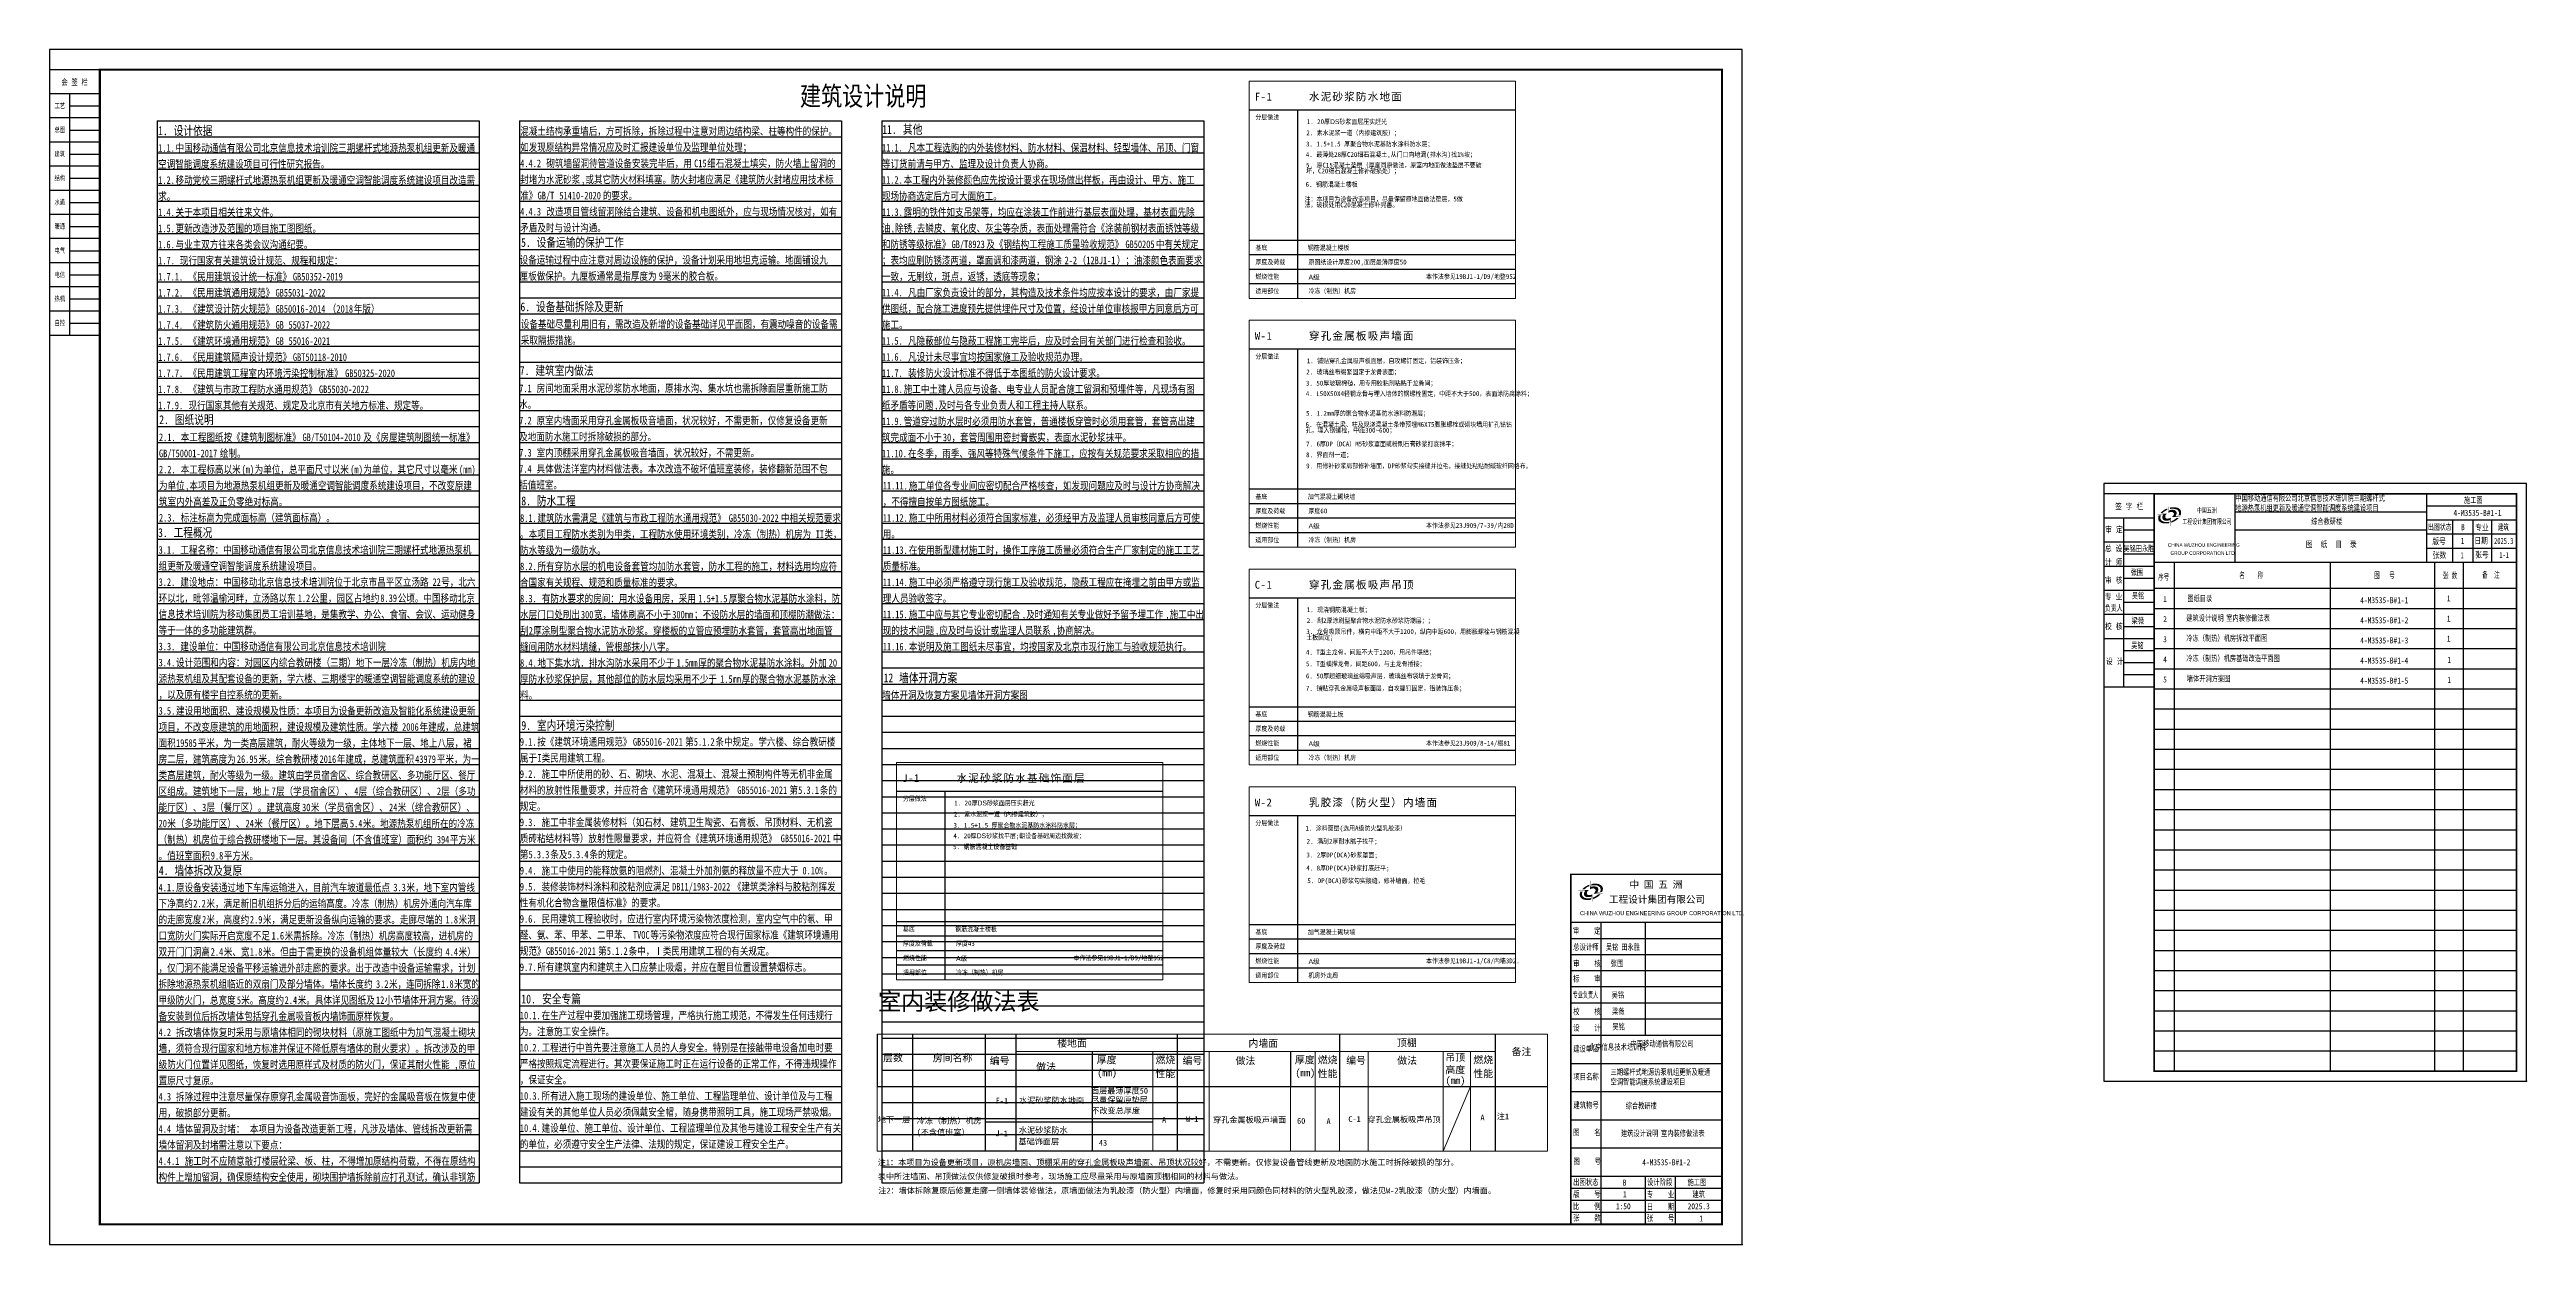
# Model space of a CAD drawing. Extents: x 18543 to 80083, y -69134 to -39434.
import ezdxf
from ezdxf.enums import TextEntityAlignment as Align

# ---------------------------------------------------------------- set-up
doc = ezdxf.new("R2010")
doc.units = 0
doc.header["$LTSCALE"] = 1000
doc.header["$MEASUREMENT"] = 0
doc.layers.get('0').update_dxf_attribs({"linetype": 'CONTINUOUS'})
for name, color, linetype in [('C_BLOCK_', 7, 'CONTINUOUS'), ('PUB_TEXT', 7, 'CONTINUOUS'), ('PUB_TITLE', 4, 'CONTINUOUS')]:
    doc.layers.add(name, color=color, linetype=linetype)
doc.layers.add('LINE_251', color=251, linetype='CONTINUOUS', plot=False)
doc.layers.add('不打印层', color=167, linetype='CONTINUOUS', plot=False)
for name, color, linetype, lineweight in [('员工餐厅房间材料做法选用表$0$做法参考图集来源', 7, 'CONTINUOUS', 0), ('员工餐厅房间材料做法选用表$0$材料做法选用表$0$HATCH', 4, 'CONTINUOUS', 0), ('员工餐厅房间材料做法选用表$0$材料做法选用表$0$PUB_TEXT', 7, 'CONTINUOUS', 0)]:
    doc.layers.add(name, color=color, linetype=linetype, lineweight=lineweight)
doc.styles.add('-宋体', font='', dxfattribs={"width": 0.8})
doc.styles.add('BZTK 仿宋GB2312', font='SIMFANG_0.TTF')
doc.styles.add('BZTK_仿宋GB2312', font='SIMFANG_0.TTF', dxfattribs={"width": 0.75})
doc.styles.add('FS', font='simfang.ttf', dxfattribs={"width": 0.8})
doc.styles.add('WZEDRI_STYLE1', font='SIMFANG_0.TTF', dxfattribs={"width": 0.75})
doc.styles.add('WZEDRI_STYLE2', font='arial.ttf', dxfattribs={"width": 0.65})
doc.styles.add('员工餐厅房间材料做法选用表$0$材料做法表$0$Style-黑体', font='simhei.ttf')
doc.styles.add('员工餐厅房间材料做法选用表$0$材料做法选用表$0$STYLE-黑体', font='simhei.ttf')
doc.styles.add('轴网图框300$0$BZTK_仿宋GB2312', font='', dxfattribs={"width": 0.75})
doc.styles.get('-宋体').set_extended_font_data('SimSun')
doc.styles.get('轴网图框300$0$BZTK_仿宋GB2312').set_extended_font_data('SimSun')

msp = doc.modelspace()

# ---------------------------------------------------------------- texts
at = {"style": '-宋体', "width": 0.8}
msp.add_text('建筑设计说明', height=480, dxfattribs=at).set_placement((37188, -40830))
at = {"color": 7, "lineweight": 30, "style": '员工餐厅房间材料做法选用表$0$材料做法选用表$0$STYLE-黑体'}
for s, height, p in [('面层最薄厚度50', 144.2, (44418, -65386)), ('F-1', 144.2, (42051, -65632)), ('水泥砂浆防水地面 ', 144.2, (42632, -65622)), ('尽量保留原垫层', 144.2, (44418, -65615)), ('不改变总厚度', 144.2, (44426, -65880)), ('地下一层', 144.2, (39120, -66106)), ('冷冻（制热）机房', 144.2, (40088, -66130)), ('(不含值班室）', 144.2, (40088, -66415)), ('J-1', 144.2, (42043, -66444)), ('水泥砂浆防水', 144.2, (42627, -66362)), ('A', 144, (46183, -66109)), ('W-1', 144.2, (46778, -66090)), ('穿孔金属板吸声墙面 ', 144.2, (47451, -66108)), ('60', 144.2, (49538, -66134)), ('A', 144, (50269, -66143)), ('C-1', 144.2, (50812, -66091)), ('穿孔金属板吸声吊顶 ', 144.2, (51289, -66097)), ('A', 144, (54094, -66051)), ('注1', 144.2, (54501, -66022)), ('注1：本项目为设备更新项目，原机房墙面、顶棚采用的穿孔金属板吸声墙面、吊顶状况较好，不需更新。仅修复设备管线更新及地面防水施工时拆除破损的部分。 ', 144.17, (39120, -67164)), ('基础饰面层 ', 144.2, (42617, -66648)), ('43', 144.2, (44615, -66679)), ('表中所注墙面、吊顶做法仅供修复破损时参考，现场施工应尽量采用与原墙面顶棚相同的材料与做法。', 144.17, (39120, -67513)), ('注2：墙体拆除复原后修复走廊一侧墙体装修做法，原墙面做法为乳胶漆（防火型）内墙面，修复时采用同颜色同材料的防火型乳胶漆，做法见W-2乳胶漆（防火型）内墙面。 ', 144.17, (39133, -67866))]:
    msp.add_text(s, height=height, dxfattribs=at).set_placement(p)
at = {"layer": 'PUB_TEXT'}
for s, height, style, width, p in [('1.', 220.6, 'FS', 0.8, (21240, -41561)), ('设计依据', 220.6, 'FS', 0.8, (21627, -41561)), ('11.', 220.6, 'FS', 0.8, (39231, -41530)), ('其他', 220.6, 'FS', 0.8, (39747, -41530)), ('5.', 220.6, 'FS', 0.8, (30259, -44338)), ('设备运输的保护工作', 220.6, 'FS', 0.8, (30646, -44338)), ('6.', 220.6, 'FS', 0.8, (30243, -45939)), ('设备基础拆除及更新', 220.6, 'FS', 0.8, (30631, -45939)), ('7.', 220.6, 'FS', 0.8, (30227, -47523)), ('建筑室内做法', 220.6, 'FS', 0.8, (30614, -47523)), ('2.', 220.6, 'FS', 0.8, (21268, -48745)), ('图纸说明', 220.6, 'FS', 0.8, (21656, -48745)), ('8.', 220.6, 'FS', 0.8, (30265, -50762)), ('防水工程', 220.6, 'FS', 0.8, (30652, -50762)), ('地源热泵机组更新及暖通空调智能调度系统建设项目', 147.41, 'BZTK_仿宋GB2312', 0.75, (72849, -50897)), ('中国移动通信有限公司北京信息技术培训院三期螺杆式', 147.41, 'BZTK_仿宋GB2312', 0.75, (72849, -50657)), ('综合教研楼', 147.4, 'BZTK_仿宋GB2312', 0.75, (74733, -51234)), ('4-M3535-B#1-1', 150, '轴网图框300$0$BZTK_仿宋GB2312', 0.75, (78270, -51025)), ('施工图', 147.4, 'BZTK_仿宋GB2312', 0.75, (78530, -50705)), ('3.', 220.6, 'FS', 0.8, (21240, -51551)), ('工程概况', 220.6, 'FS', 0.8, (21627, -51551)), ('1', 150, '轴网图框300$0$BZTK_仿宋GB2312', 0.75, (78449, -51724)), ('B', 150, '轴网图框300$0$BZTK_仿宋GB2312', 0.75, (78458, -51381)), ('吴铭田永胜', 147.4, 'BZTK_仿宋GB2312', 0.75, (70066, -51910)), ('张围', 147.4, 'BZTK_仿宋GB2312', 0.75, (70251, -52499)), ('吴铭', 147.4, 'BZTK_仿宋GB2312', 0.75, (70278, -53081)), ('梁薇', 147.4, 'BZTK_仿宋GB2312', 0.75, (70272, -53702)), ('2', 147, 'BZTK_仿宋GB2312', 0.75, (71058, -53665)), ('1', 147, 'BZTK_仿宋GB2312', 0.75, (71058, -53165)), ('建筑设计说明', 147.4, 'BZTK_仿宋GB2312', 0.75, (71631, -53637)), ('图纸目录', 147.4, 'BZTK_仿宋GB2312', 0.75, (71658, -53149)), ('室内装修做法表', 147.4, 'BZTK_仿宋GB2312', 0.75, (72625, -53637)), ('4-M3535-B#1-1', 150, '轴网图框300$0$BZTK_仿宋GB2312', 0.75, (75953, -53195)), ('1', 150, '轴网图框300$0$BZTK_仿宋GB2312', 0.75, (78104, -53150)), ('1', 150, '轴网图框300$0$BZTK_仿宋GB2312', 0.75, (78104, -53650)), ('吴铭', 147.4, 'BZTK_仿宋GB2312', 0.75, (70263, -54317)), ('3', 147, 'BZTK_仿宋GB2312', 0.75, (71058, -54165)), ('冷冻（制热）机房拆改平面图', 147.41, 'BZTK_仿宋GB2312', 0.75, (71631, -54137)), ('4-M3535-B#1-2', 150, '轴网图框300$0$BZTK_仿宋GB2312', 0.75, (75953, -53695)), ('4-M3535-B#1-3', 150, '轴网图框300$0$BZTK_仿宋GB2312', 0.75, (75953, -54195)), ('1', 150, '轴网图框300$0$BZTK_仿宋GB2312', 0.75, (78104, -54150)), ('4', 147, 'BZTK_仿宋GB2312', 0.75, (71058, -54665)), ('冷冻（制热）机房基础改造平面图', 147.41, 'BZTK_仿宋GB2312', 0.75, (71631, -54637)), ('4-M3535-B#1-4', 150, '轴网图框300$0$BZTK_仿宋GB2312', 0.75, (75953, -54695)), ('1', 150, '轴网图框300$0$BZTK_仿宋GB2312', 0.75, (78118, -54679)), ('12', 220.6, 'FS', 0.8, (39265, -55162)), ('墙体开洞方案', 220.6, 'FS', 0.8, (39652, -55162)), ('5', 147, 'BZTK_仿宋GB2312', 0.75, (71058, -55165)), ('墙体开洞方案图', 147.4, 'BZTK_仿宋GB2312', 0.75, (71644, -55142)), ('4-M3535-B#1-5', 150, '轴网图框300$0$BZTK_仿宋GB2312', 0.75, (75953, -55195)), ('1', 150, '轴网图框300$0$BZTK_仿宋GB2312', 0.75, (78118, -55179)), ('9.', 220.6, 'FS', 0.8, (30266, -56343)), ('室内环境污染控制', 220.6, 'FS', 0.8, (30653, -56343)), ('4.', 220.6, 'FS', 0.8, (21259, -59949)), ('墙体拆改及复原', 220.6, 'FS', 0.8, (21646, -59949)), ('吴铭', 147.4, 'BZTK_仿宋GB2312', 0.75, (57211, -61814)), ('张围', 147.4, 'BZTK_仿宋GB2312', 0.75, (57332, -62219)), ('田永胜', 147.4, 'BZTK_仿宋GB2312', 0.75, (57593, -61814)), ('10.', 220.6, 'FS', 0.8, (30266, -63143)), ('安全专篇', 220.6, 'FS', 0.8, (30782, -63143)), ('吴铭', 147.4, 'BZTK_仿宋GB2312', 0.75, (57354, -63004)), ('梁薇', 147.4, 'BZTK_仿宋GB2312', 0.75, (57363, -63412)), ('吴铭', 147.4, 'BZTK_仿宋GB2312', 0.75, (57372, -63794)), ('三期螺杆式地源热泵机组更新及暖通', 147.41, 'BZTK_仿宋GB2312', 0.75, (57328, -64922)), ('空调智能调度系统建设项目', 147.41, 'BZTK_仿宋GB2312', 0.75, (57328, -65162)), ('综合教研楼', 147.4, 'BZTK_仿宋GB2312', 0.75, (57703, -65759)), ('建筑设计说明', 147.4, 'BZTK_仿宋GB2312', 0.75, (57585, -66443)), ('室内装修做法表', 147.4, 'BZTK_仿宋GB2312', 0.75, (58580, -66443)), ('4-M3535-B#1-2', 150, '轴网图框300$0$BZTK_仿宋GB2312', 0.75, (58114, -67166)), ('B', 150, '轴网图框300$0$BZTK_仿宋GB2312', 0.75, (57630, -67670)), ('施工图', 147.4, 'BZTK_仿宋GB2312', 0.75, (59239, -67661)), ('1', 150, '轴网图框300$0$BZTK_仿宋GB2312', 0.75, (57634, -67961)), ('1', 150, '轴网图框300$0$BZTK_仿宋GB2312', 0.75, (59532, -68562))]:
    msp.add_text(s, height=height, dxfattribs=dict(at, style=style, width=width)).set_placement(p)
at = {"layer": 'PUB_TEXT', "color": 1, "style": '-宋体', "width": 0.8}
for s, height, p in [('1.1.', 189.9, (21242, -41974)), ('中国移动通信有限公司北京信息技术培训院三期螺杆式地源热泵机组更新及暖通', 189.87, (21674, -41974)), ('混凝土结构承重墙后，方可拆除，拆除过程中注意对周边结构梁、柱等构件的保护。', 189.87, (30238, -41558)), ('如发现原结构异常情况应及时汇报建设单位及监理单位处理；', 189.87, (30238, -41958)), ('11.1.', 189.9, (39225, -41969)), ('凡本工程选购的内外装修材料、防水材料、保温材料、轻型墙体、吊顶、门窗', 189.87, (39873, -41969)), ('空调智能调度系统建设项目可行性研究报告。', 189.87, (21242, -42374)), ('4.4.2', 189.9, (30238, -42358)), ('砌筑墙留洞待管道设备安装完毕后，用', 189.87, (30886, -42358)), ('C15', 189.9, (34559, -42358)), ('细石混凝土填实，防火墙上留洞的', 189.87, (34883, -42358)), ('等订货前请与甲方、监理及设计负责人协商。', 189.87, (39225, -42369)), ('求。', 189.9, (21242, -43174)), ('1.2.', 189.9, (21242, -42774)), ('移动党校三期螺杆式地源热泵机组更新及暖通空调智能调度系统建设项目改造需', 189.87, (21674, -42774)), ('封堵为水泥砂浆', 189.9, (30238, -42758)), ('准》', 189.9, (30238, -43158)), ('GB/T', 189.9, (30670, -43158)), ('51410-2020', 189.9, (31210, -43158)), (',', 190, (31750, -42758)), ('或其它防火材料填塞。防火封堵应满足《建筑防火封堵应用技术标', 189.87, (31858, -42758)), ('的要求。', 189.9, (32290, -43158)), ('现场协商选定后方可大面施工。', 189.87, (39225, -43169)), ('11.2.', 189.9, (39225, -42769)), ('本工程内外装修颜色应先按设计要求在现场做出样板，再由设计、甲方、施工', 189.87, (39765, -42769)), ('1.4.', 189.9, (21242, -43574)), ('关于本项目相关往来文件。', 189.87, (21674, -43574)), ('4.4.3', 189.9, (30238, -43558)), ('改造项目管线留洞除结合建筑、设备和机电图纸外，应与现场情况核对，如有', 189.87, (30886, -43558)), ('11.3.', 189.9, (39225, -43569)), ('露明的铁件如支吊架等，均应在涂装工作前进行基层表面处理，基材表面先除', 189.87, (39765, -43569)), ('1.5.', 189.9, (21242, -43974)), ('1.6.', 189.9, (21242, -44374)), ('更新改造涉及范围的项目施工图图纸。', 189.87, (21674, -43974)), ('与业主双方往来各类会议沟通纪要。', 189.87, (21674, -44374)), ('矛盾及时与设计沟通。', 189.9, (30238, -43958)), ('和防锈等级标准》', 189.9, (39225, -44369)), ('油', 190, (39225, -43969)), (',', 190, (39441, -43969)), ('除锈', 189.9, (39549, -43969)), (',', 190, (39981, -43969)), ('去鳞皮、氧化皮、灰尘等杂质，表面处理需符合《涂装前钢材表面锈蚀等级', 189.87, (40089, -43969)), ('GB/T8923', 189.9, (40954, -44369)), ('及《钢结构工程施工质量验收规范》', 189.87, (41818, -44369)), ('GB50205', 189.9, (45274, -44369)), ('中有关规定', 189.9, (46030, -44369)), ('1.7.', 189.9, (21242, -44774)), ('现行国家有关建筑设计规范、规程和规定：', 189.87, (21782, -44774)), ('设备运输过程中应注意对周边设施的保护，设备计划采用地坦克运输。地面铺设九', 189.87, (30223, -44759)), ('；表均应刷防锈漆两道，罩面调和漆两道，钢涂', 189.87, (39225, -44769)), ('2-2', 189.9, (43762, -44769)), ('（', 190, (44086, -44769)), ('12BJ1-1', 189.9, (44302, -44769)), ('）；油漆颜色表面要求', 189.9, (45058, -44769)), ('1.7.1.', 189.9, (21242, -45174)), ('1.7.2.', 189.9, (21242, -45574)), ('《民用建筑设计统一标准》', 189.87, (21998, -45174)), ('《民用建筑通用规范》', 189.9, (21998, -45574)), ('GB55031-2022', 189.87, (24158, -45574)), ('GB50352-2019', 189.87, (24590, -45174)), ('厘板做保护。九厘板通常是指厚度为', 189.87, (30223, -45159)), ('9', 190, (33679, -45159)), ('毫米的胶合板。', 189.9, (33787, -45159)), ('一致，无刷纹，斑点，返锈，透底等现象；', 189.87, (39225, -45169)), ('11.4.', 189.9, (39225, -45569)), ('凡由厂家负责设计的部分，其构造及技术条件均应按本设计的要求，由厂家提', 189.87, (39873, -45569)), ('1.7.3.', 189.9, (21242, -45974)), ('《建筑设计防火规范》', 189.9, (21998, -45974)), ('GB50016-2014', 189.87, (24158, -45974)), ('（', 190, (25455, -45974)), ('2018', 189.9, (25671, -45974)), ('年版）', 189.9, (26103, -45974)), ('设备基础尽量利用旧有，需改造及新增的设备基础详见平面图，有震动噪音的设备需', 189.87, (30253, -46355)), ('供图纸，配合施工进度预先提供埋件尺寸及位置，经设计单位审核报甲方同意后方可', 189.87, (39225, -45969)), ('施工。', 189.9, (39225, -46369)), ('1.7.4.', 189.9, (21242, -46374)), ('1.7.5.', 189.9, (21242, -46774)), ('《建筑防火通用规范》', 189.9, (21998, -46374)), ('《建筑环境通用规范》', 189.9, (21998, -46774)), ('GB', 189.9, (24158, -46374)), ('GB', 189.9, (24158, -46774)), ('55037-2022', 189.9, (24482, -46374)), ('55016-2021', 189.9, (24482, -46774)), ('采取隔振措施。', 189.9, (30253, -46755)), ('11.5.', 189.9, (39225, -46769)), ('凡隐蔽部位与隐蔽工程施工完毕后，应及时会同有关部门进行检查和验收。', 189.87, (39873, -46769)), ('1.7.6.', 189.9, (21242, -47174)), ('《民用建筑隔声设计规范》', 189.87, (21998, -47174)), ('《民用建筑工程室内环境污染控制标准》', 189.87, (21998, -47574)), ('GBT50118-2010', 189.87, (24590, -47174)), ('GB50325-2020', 189.87, (25887, -47574)), ('11.6.', 189.9, (39225, -47169)), ('11.7.', 189.9, (39225, -47569)), ('凡设计未尽事宜均按国家施工及验收规范办理。', 189.87, (39873, -47169)), ('装修防火设计标准不得低于本图纸的防火设计要求。', 189.87, (39873, -47569)), ('1.7.7.', 189.9, (21242, -47574)), ('1.7.8.', 189.9, (21242, -47974)), ('《建筑与市政工程防水通用规范》', 189.87, (21998, -47974)), ('GB55030-2022', 189.87, (25238, -47974)), ('7.1', 189.9, (30212, -47950)), ('房间地面采用水泥砂浆防水地面，原排水沟、集水坑也需拆除面层重新施工防', 189.87, (30645, -47950)), ('11.8.', 189.9, (39225, -47969)), ('施工中土建人员应与设备、电专业人员配合施工留洞和预埋件等，凡现场有图', 189.87, (39765, -47969)), ('1.7.9.', 189.9, (21242, -48374)), ('现行国家其他有关规范、规定及北京市有关地方标准、规定等。', 189.87, (21998, -48374)), ('水。', 189.9, (30212, -48350)), ('7.2', 189.9, (30212, -48750)), ('原室内墙面采用穿孔金属板吸音墙面，状况较好，不需更新，仅修复设备更新', 189.87, (30645, -48750)), ('纸矛盾等问题', 189.9, (39225, -48369)), ('11.9.', 189.9, (39225, -48769)), ('管道穿过防水层时必须用防水套管，普通楼板穿管时必须用套管，套管高出建', 189.87, (39765, -48769)), (',', 190, (40522, -48369)), ('及时与各专业负责人和工程主持人联系。', 189.87, (40630, -48369)), ('2.1.', 189.9, (21263, -49166)), ('本工程图纸按《建筑制图标准》', 189.87, (21803, -49166)), ('GB/T50104-2010', 189.87, (24828, -49166)), ('及《房屋建筑制图统一标准》', 189.87, (26340, -49166)), ('及地面防水施工时拆除破损的部分。', 189.87, (30212, -49150)), ('筑完成面不小于', 189.9, (39225, -49169)), ('30', 189.9, (40738, -49169)), ('，套管周围用密封膏嵌实，表面水泥砂浆抹平。', 189.87, (40954, -49169)), ('GB/T50001-2017', 189.87, (21263, -49566)), ('2.2.', 189.9, (21263, -49966)), ('本工程标高以米', 189.9, (21803, -49966)), ('绘制。', 189.9, (22776, -49566)), ('(m)', 189.9, (23316, -49966)), ('为单位，总平面尺寸以米', 189.87, (23640, -49966)), ('(m)', 189.9, (26016, -49966)), ('为单位，其它尺寸以毫米', 189.87, (26340, -49966)), ('(mm)', 189.9, (28717, -49966)), ('7.3', 189.9, (30212, -49550)), ('7.4', 189.9, (30212, -49950)), ('具体做法详室内材料做法表。本次改造不破坏值班室装修，装修翻新范围不包', 189.87, (30645, -49950)), ('室内顶棚采用穿孔金属板吸音墙面，状况较好，不需更新。', 189.87, (30645, -49550)), ('施。', 189.9, (39225, -49969)), ('11.10.', 189.9, (39225, -49569)), ('在冬季，雨季、强风等特殊气候条件下施工，应按有关规范要求采取相应的措', 189.87, (39873, -49569)), ('为单位', 189.9, (21263, -50366)), (',', 190, (21912, -50366)), ('本项目为地源热泵机组更新及暖通空调智能调度系统建设项目，不改变原建', 189.87, (22020, -50366)), ('括值班室。', 189.9, (30212, -50350)), ('11.11.', 189.9, (39245, -50369)), ('施工单位各专业间应密切配合严格核查，如发现问题应及时与设计方协商解决', 189.87, (39893, -50369)), ('筑室内外高差及正负零绝对标高。', 189.87, (21263, -50766)), ('2.3.', 189.9, (21263, -51166)), ('标注标高为完成面标高（建筑面标高）。', 189.87, (21803, -51166)), ('8.1.', 189.9, (30234, -51174)), ('建筑防水需满足《建筑与市政工程防水通用规范》', 189.87, (30666, -51174)), ('GB55030-2022', 189.87, (35419, -51174)), ('中相关规范要求', 189.9, (36715, -51174)), ('11.12.', 189.9, (39245, -51169)), ('，不得擅自按单方图纸施工。', 189.87, (39245, -50769)), ('施工中所用材料必须符合国家标准，必须经甲方及监理人员审核同意后方可使', 189.87, (39893, -51169)), ('。本项目工程防水类别为甲类，工程防水使用环境类别，冷冻（制热）机房为', 189.87, (30234, -51574)), ('II', 189.9, (37579, -51574)), ('类，', 189.9, (37795, -51574)), ('用。', 189.9, (39245, -51569)), ('3.1.', 189.9, (21254, -51965)), ('组更新及暖通空调智能调度系统建设项目。', 189.87, (21254, -52365)), ('工程名称：中国移动通信有限公司北京信息技术培训院三期螺杆式地源热泵机', 189.87, (21794, -51965)), ('8.2.', 189.9, (30234, -52374)), ('防水等级为一级防水。', 189.9, (30234, -51974)), ('所有穿防水层的机电设备套管均加防水套管，防水工程的施工，材料选用均应符', 189.87, (30666, -52374)), ('质量标准。', 189.9, (39245, -52369)), ('11.13.', 189.9, (39245, -51969)), ('在使用新型建材施工时，操作工序施工质量必须符合生产厂家制定的施工工艺', 189.87, (39893, -51969)), ('3.2.', 189.9, (21254, -52765)), ('建设地点：中国移动北京信息技术培训院位于北京市昌平区立汤路', 189.87, (21794, -52765)), ('22', 189.9, (28059, -52765)), ('号，北六', 189.9, (28275, -52765)), ('合国家有关规程、规范和质量标准的要求。', 189.87, (30234, -52774)), ('11.14.', 189.9, (39245, -52769)), ('施工中必须严格遵守现行施工及验收规范，隐蔽工程应在掩埋之前由甲方或监', 189.87, (39893, -52769)), ('环以北，毗邻温榆河畔，立汤路以东', 189.87, (21254, -53165)), ('信息技术培训院为移动集团员工培训基地，是集教学、办公、食宿、会议、运动健身', 189.87, (21254, -53565)), ('1.2', 189.9, (24710, -53165)), ('公里，园区占地约', 189.9, (25035, -53165)), ('8.39', 189.9, (26763, -53165)), ('公顷。中国移动北京', 189.9, (27195, -53165)), ('水层门口处刷出', 189.9, (30234, -53574)), ('8.3.', 189.9, (30234, -53174)), ('有防水要求的房间：用水设备用房，采用', 189.87, (30774, -53174)), ('300', 189.9, (31746, -53574)), ('宽，墙体刷高不小于', 189.9, (32071, -53574)), ('300mm', 189.9, (34015, -53574)), ('；不设防水层的墙面和顶棚防潮做法：', 189.87, (34555, -53574)), ('1.5+1.5', 189.9, (34663, -53174)), ('厚聚合物水泥基防水涂料，防', 189.87, (35419, -53174)), ('理人员验收签字。', 189.9, (39245, -53169)), ('11.15.', 189.9, (39245, -53569)), ('施工中应与其它专业密切配合', 189.87, (39893, -53569)), (',', 190, (42701, -53569)), ('及时通知有关专业做好予留予埋工作', 189.87, (42809, -53569)), (',', 190, (46266, -53569)), ('施工中出', 189.9, (46374, -53569)), ('等于一体的多功能建筑群。', 189.87, (21254, -53965)), ('建设单位：中国移动通信有限公司北京信息技术培训院', 189.87, (21794, -54365)), ('刮', 190, (30234, -53974)), ('2', 190, (30450, -53974)), ('厚涂刷型聚合物水泥防水砂浆。穿楼板的立管应预埋防水套管，套管高出地面管', 189.87, (30558, -53974)), ('现的技术问题', 189.9, (39245, -53969)), ('本说明及施工图纸未尽事宜，均按国家及北京市现行施工与验收规范执行。', 189.87, (39893, -54369)), (',', 190, (40541, -53969)), ('应及时与设计或监理人员联系', 189.87, (40649, -53969)), (',', 190, (43457, -53969)), ('协商解决。', 189.9, (43565, -53969)), ('3.3.', 189.9, (21254, -54365)), ('3.4.', 189.9, (21254, -54765)), ('设计范围和内容：对园区内综合教研楼（三期）地下一层冷冻（制热）机房内地', 189.87, (21686, -54765)), ('缝间用防水材料填缝，管根部抹小八字。', 189.87, (30234, -54374)), ('8.4.', 189.9, (30234, -54774)), ('地下集水坑．排水沟防水采用不少于', 189.87, (30666, -54774)), ('1.5mm', 189.9, (34123, -54774)), ('厚的聚合物水泥基防水涂料。外加', 189.87, (34663, -54774)), ('20', 189.9, (37903, -54774)), ('11.16.', 189.9, (39245, -54369)), ('源热泵机组及其配套设备的更新，学六楼、三期楼宇的暖通空调智能调度系统的建设', 189.87, (21254, -55165)), ('，以及原有楼宇自控系统的更新。', 189.87, (21254, -55565)), ('厚防水砂浆保护层，其他部位的防水层均采用不少于', 189.87, (30234, -55174)), ('料。', 189.9, (30234, -55574)), ('1.5mm', 189.9, (35203, -55174)), ('厚的聚合物水泥基防水涂', 189.87, (35743, -55174)), ('墙体开洞及恢复方案见墙体开洞方案图', 189.87, (39234, -55574)), ('3.5.', 189.9, (21254, -55965)), ('建设用地面积、建设规模及性质：本项目为设备更新改造及智能化系统建设更新', 189.87, (21686, -55965)), ('项目，不改变原建筑的用地面积，建设规模及建筑性质。学六楼', 189.87, (21254, -56365)), ('面积', 189.9, (21254, -56765)), ('19585', 189.9, (21686, -56765)), ('平米，为一类高层建筑，耐火等级为一级，主体地下一层、地上八层，裙', 189.87, (22226, -56765)), ('2006', 189.9, (27303, -56365)), ('年建成，总建筑', 189.9, (27735, -56365)), ('9.1.', 189.9, (30229, -56736)), ('按《建筑环境通用规范》', 189.87, (30661, -56736)), ('GB55016-2021', 189.87, (33038, -56736)), ('第', 190, (34334, -56736)), ('5.1.2', 189.9, (34550, -56736)), ('条中规定。学六楼、综合教研楼', 189.87, (35090, -56736)), ('房二层，建筑高度为', 189.9, (21254, -57165)), ('26.95', 189.9, (23198, -57165)), ('米。综合教研楼', 189.9, (23738, -57165)), ('2016', 189.9, (25251, -57165)), ('年建成，总建筑面积', 189.9, (25683, -57165)), ('43979', 189.9, (27627, -57165)), ('平米，为一', 189.9, (28167, -57165)), ('属于', 189.9, (30229, -57136)), ('I', 190, (30661, -57136)), ('类民用建筑工程。', 189.9, (30769, -57136)), ('类高层建筑，耐火等级为一级。建筑由学员宿舍区、综合教研区、多功能厅区、餐厅', 189.87, (21254, -57565)), ('区组成。建筑地下一层，地上', 189.87, (21254, -57965)), ('7', 190, (24062, -57965)), ('层（学员宿舍区）、', 189.9, (24170, -57965)), ('4', 190, (26115, -57965)), ('层（综合教研区）、', 189.9, (26223, -57965)), ('2', 190, (28167, -57965)), ('层（多功', 189.9, (28275, -57965)), ('材料的放射性限量要求，并应符合《建筑环境通用规范》', 189.87, (30229, -57936)), ('9.2.', 189.9, (30229, -57536)), ('施工中所使用的砂、石、砌块、水泥、混凝土、混凝土预制构件等无机非金属', 189.87, (30769, -57536)), ('GB55016-2021', 189.87, (35630, -57936)), ('第', 190, (36926, -57936)), ('5.3.1', 189.9, (37142, -57936)), ('条的', 189.9, (37682, -57936)), ('能厅区）、', 189.9, (21254, -58365)), ('3', 190, (22334, -58365)), ('层（餐厅区）。建筑高度', 189.87, (22442, -58365)), ('30', 189.9, (24818, -58365)), ('米（学员宿舍区）、', 189.9, (25035, -58365)), ('24', 189.9, (26979, -58365)), ('米（综合教研区）、', 189.9, (27195, -58365)), ('规定。', 189.9, (30229, -58336)), ('20', 189.9, (21254, -58765)), ('（制热）机房位于综合教研楼地下一层。其设备间（不含值班室）面积约', 189.87, (21254, -59165)), ('米（多功能厅区）、', 189.9, (21470, -58765)), ('24', 189.9, (23414, -58765)), ('米（餐厅区）。地下层高', 189.87, (23630, -58765)), ('5.4', 189.9, (26007, -58765)), ('米。地源热泵机组所在的冷冻', 189.87, (26331, -58765)), ('394', 189.9, (28167, -59165)), ('平方米', 189.9, (28491, -59165)), ('质砖粘结材料等）放射性限量要求，并应符合《建筑环境通用规范》', 189.87, (30229, -59136)), ('9.3.', 189.9, (30229, -58736)), ('施工中非金属装修材料（如石材、建筑卫生陶瓷、石膏板、吊顶材料、无机瓷', 189.87, (30769, -58736)), ('GB55016-2021', 189.87, (36710, -59136)), ('中', 190, (38006, -59136)), ('。值班室面积', 189.9, (21254, -59565)), ('9.8', 189.9, (22550, -59565)), ('平方米。', 189.9, (22874, -59565)), ('第', 190, (30229, -59536)), ('5.3.3', 189.9, (30445, -59536)), ('条及', 189.9, (30985, -59536)), ('5.3.4', 189.9, (31417, -59536)), ('条的规定。', 189.9, (31957, -59536)), ('4.1.', 189.9, (21253, -60355)), ('原设备安装通过地下车库运输进入，目前汽车坡道最低点', 189.87, (21685, -60355)), ('3.3', 189.9, (27086, -60355)), ('米，地下室内管线', 189.9, (27410, -60355)), ('9.4.', 189.9, (30229, -59936)), ('9.5.', 189.9, (30229, -60336)), ('施工中使用的能释放氨的阻燃剂、混凝土外加剂氨的释放量不应大于', 189.87, (30769, -59936)), ('装修装饰材料涂料和胶粘剂应满足', 189.87, (30769, -60336)), ('DB11/1983-2022', 189.87, (34010, -60336)), ('《建筑类涂料与胶粘剂挥发', 189.87, (35522, -60336)), ('0.10%%%', 189.9, (37250, -59936)), ('。', 190, (37790, -59936)), ('下净高约', 189.9, (21253, -60755)), ('2.2', 189.9, (22117, -60755)), ('米，满足新旧机组拆分后的运输高度。冷冻（制热）机房外通向汽车库', 189.87, (22441, -60755)), ('性有机化合物含量限值标准》的要求。', 189.87, (30229, -60736)), ('民用建筑工程验收时，应进行室内环境污染物浓度检测，室内空气中的氡、甲', 189.87, (30769, -61136)), ('的走廊宽度', 189.9, (21253, -61155)), ('口宽防火门实际开启宽度不足', 189.87, (21253, -61555)), ('2', 190, (22333, -61155)), ('米，高度约', 189.9, (22441, -61155)), ('2.9', 189.9, (23521, -61155)), ('米，满足更新设备纵向运输的要求。走廊尽端的', 189.87, (23845, -61155)), ('1.6', 189.9, (24061, -61555)), ('米需拆除。冷冻（制热）机房高度较高，进机房的', 189.87, (24385, -61555)), ('1.8', 189.9, (28382, -61155)), ('米洞', 189.9, (28706, -61155)), ('醛、氨、苯、甲苯、二甲苯、', 189.87, (30229, -61536)), ('9.6.', 189.9, (30229, -61136)), ('TVOC', 189.9, (33038, -61536)), ('等污染物浓度应符合现行国家标准《建筑环境通用', 189.87, (33470, -61536)), ('双开门门洞高', 189.9, (21253, -61955)), ('，仅门洞不能满足设备平移运输进外部走廊的要求。出于改造中设备运输需求，计划', 189.87, (21253, -62355)), ('2.4', 189.9, (22549, -61955)), ('米、宽', 189.9, (22873, -61955)), ('1.8', 189.9, (23521, -61955)), ('米。但由于需更换的设备机组体量较大（长度约', 189.87, (23845, -61955)), ('4.4', 189.9, (28382, -61955)), ('米）', 189.9, (28706, -61955)), ('规范》', 189.9, (30229, -61936)), ('9.7.', 189.9, (30229, -62336)), ('所有建筑室内和建筑主入口应禁止吸烟，并应在醒目位置设置禁烟标志。', 189.87, (30661, -62336)), ('GB55016-2021', 189.87, (30877, -61936)), ('第', 190, (32173, -61936)), ('5.1.2', 189.9, (32389, -61936)), ('条中，Ⅰ类民用建筑工程的有关规定。', 189.87, (32930, -61936)), ('拆除地源热泵机组临近的双扇门及部分墙体。墙体长度约', 189.87, (21253, -62755)), ('3.2', 189.9, (26654, -62755)), ('米，连同拆除', 189.9, (26978, -62755)), ('1.8', 189.9, (28274, -62755)), ('米宽的', 189.9, (28598, -62755)), ('备安装到位后拆改墙体包括穿孔金属吸音板内墙饰面原样恢复。', 189.87, (21253, -63555)), ('甲级防火门，总宽度', 189.9, (21253, -63155)), ('5', 190, (23197, -63155)), ('米。高度约', 189.9, (23305, -63155)), ('2.4', 189.9, (24385, -63155)), ('米。具体详见图纸及', 189.9, (24710, -63155)), ('12', 189.9, (26654, -63155)), ('小节墙体开洞方案。待设', 189.87, (26870, -63155)), ('10.1.', 189.9, (30229, -63536)), ('在生产过程中要加强施工现场管理，严格执行施工规范，不得发生任何违规行', 189.87, (30769, -63536)), ('4.2', 189.9, (21253, -63955)), ('拆改墙体恢复时采用与原墙体相同的砌块材料（原施工图纸中为加气混凝土砌块', 189.87, (21685, -63955)), ('为。注意施工安全操作。', 189.87, (30229, -63936)), ('级防火门位置详见图纸，恢复时选用原样式及材质的防火门，保证其耐火性能', 189.87, (21253, -64755)), ('墙，须符合现行国家和地方标准并保证不降低原有墙体的耐火要求）。拆改涉及的甲', 189.87, (21253, -64355)), ('原位', 189.9, (28706, -64755)), ('严格按照规定流程进行。其次要保证施工时正在运行设备的正常工作，不得违规操作', 189.87, (30229, -64736)), ('10.2.', 189.9, (30229, -64336)), ('工程进行中首先要注意施工人员的人身安全。特别是在接触带电设备加电时要', 189.87, (30769, -64336)), ('置原尺寸复原。', 189.9, (21253, -65155)), (',', 190, (28598, -64755)), ('，保证安全。', 189.9, (30229, -65136)), ('4.3', 189.9, (21253, -65555)), ('用，破损部分更新。', 189.9, (21253, -65955)), ('拆除过程中注意尽量保存原穿孔金属吸音饰面板，完好的金属吸音板在恢复中使', 189.87, (21685, -65555)), ('建设有关的其他单位人员必须佩戴安全帽，随身携带照明工具，施工现场严禁吸烟。', 189.87, (30229, -65936)), ('10.3.', 189.9, (30229, -65536)), ('所有进入施工现场的建设单位、施工单位、工程监理单位、设计单位及与工程', 189.87, (30769, -65536)), ('4.4', 189.9, (21253, -66355)), ('墙体留洞及封堵：', 189.9, (21685, -66355)), ('本项目为设备改造更新工程，凡涉及墙体、管线拆改更新需', 189.87, (23521, -66355)), ('10.4.', 189.9, (30229, -66336)), ('建设单位、施工单位、设计单位、工程监理单位及其他与建设工程安全生产有关', 189.87, (30769, -66336)), ('4.4.1', 189.9, (21253, -67155)), ('墙体留洞及封堵需注意以下要点：', 189.87, (21253, -66755)), ('施工时不应随意敲打楼层砼梁、板、柱，不得增加原结构荷载，不得在原结构', 189.87, (21901, -67155)), ('的单位，必须遵守安全生产法律、法规的规定，保证建设工程安全生产。', 189.87, (30229, -66736)), ('构件上增加留洞，确保原结构安全使用，砌块围护墙拆除前应打孔测试，确认非钢筋', 189.87, (21253, -67555))]:
    msp.add_text(s, height=height, dxfattribs=at).set_placement(p)
at = {"layer": 'PUB_TEXT', "linetype": 'Continuous', "lineweight": -3, "char_height": 193.2, "attachment_point": 1, "line_spacing_factor": 0.722892, "style": '员工餐厅房间材料做法选用表$0$材料做法表$0$Style-黑体'}
for s, insert in [('{\\fSimHei|b1|i0|c134|p7;\\T1.108;F-1}', (48488, -40510)), ('{\\fSimHei|b1|i0|c134|p7;\\T1.108;水泥砂浆防水地面}', (49833, -40510)), ('{\\fSimHei|b1|i0|c134|p7;\\T1.108;W-1}', (48488, -46455)), ('{\\fSimHei|b1|i0|c134|p7;\\T1.108;穿孔金属板吸声墙面}', (49833, -46455)), ('{\\fSimHei|b1|i0|c134|p7;\\T1.108;C-1}', (48488, -52640)), ('{\\fSimHei|b1|i0|c134|p7;\\T1.108;穿孔金属板吸声吊顶}', (49833, -52640)), ('{\\fSimHei|b1|i0|c134|p7;\\T1.108;J-1}', (39730, -57445)), ('{\\fSimHei|b1|i0|c134|p7;\\T1.108;水泥砂浆防水基础饰面层}', (41076, -57445)), ('{\\fSimHei|b1|i0|c0|p7;\\T1.108;W-2}', (48488, -58051)), ('{\\fSimHei|b1|i0|c134|p7;\\T1.108;乳胶漆（防火型）内墙面}', (49833, -58051))]:
    msp.add_mtext(s, dxfattribs=dict(at, insert=insert))
at = {"layer": 'PUB_TEXT', "linetype": 'Continuous', "lineweight": -3, "char_height": 119.98, "attachment_point": 1, "line_spacing_factor": 0.722892, "style": '员工餐厅房间材料做法选用表$0$材料做法表$0$Style-黑体'}
for s, insert, width in [('\\W0.880141x;分层做法', (48503, -41056), 1048.89), ('{\\W0.8801;1. 20厚\\fArial|b0|i0|c0|p32;DS\\fSimHei|b0|i0|c134|p54;砂浆面层压实赶光}', (49778, -41167), 2310.23), ('{\\W0.8801;3. 1.5+1.5 厚聚合物水泥基防水涂料防水层；}', (49759, -41722), 4075.04), ('{\\W0.8801;2. 素水泥浆一道（内掺建筑胶）；}', (49768, -41444), 2310.23), ('{\\W0.8801;5. 原C15混凝土垫层（厚度同原做法，原室内地面做法垫层不要破坏，C20细石混凝土修补破损处）；\\H1.7506x; }', (49763, -42247), 3675.46), ('{\\W0.88014;6. 钢筋混凝土楼板}', (49751, -42726), 3675.46), ('\\W0.880141x;基底', (48504, -44296), 1048.89), ('{\\W0.88014;钢筋混凝土楼板}', (49804, -44300), 2310.23), ('{\\fArial|b0|i0|c0|p32;A}级', (49824, -45032), 1048.89), ('{\\W0.8801;冷冻（制热）机房}', (49821, -45376), 6774.05), ('\\W0.880141x;分层做法', (48503, -47001), 1048.89), ('{\\W0.8801;2. 玻璃丝布绷紧固定于龙骨表面；}', (49768, -47388), 2310.23), ('{\\W0.8801;1. 铺贴穿孔金属吸声板面层，自攻螺钉固定，铝装饰压条；}', (49778, -47111), 4552.7), ('{\\W0.8801;4. L50X50X4轻钢龙骨与埋入墙体的钢螺栓固定，中距不大于500，表面涂防腐涂料；\\H1.7479x; }', (49756, -47927), 4500.36), ('{\\W0.8801;3. 50厚玻璃棉毡，用专用胶粘剂粘贴于龙骨间；}', (49759, -47666), 4075.04), ('{\\W0.88014;6. 在混凝土梁、柱及现浇混凝土条带预埋M6X75膨胀螺栓或砌块墙用扩孔钻钻孔，埋入钢螺栓，中距300~600；\\H1.7535x; }', (49751, -48692), 4338.69), ('{\\W0.8801;7. 6厚DP（DCA）M5砂浆罩面或粉刷石膏砂浆打底抹平；}', (49763, -49177), 3675.46), ('{\\W0.8801;9. 用修补砂浆局部修补墙面，DP砂浆勾实接缝并拉毛，接缝处粘贴耐碱玻纤网格布。\\H1.7535x; }', (49763, -49722), 4571.11), ('{\\W0.8801;8. 界面剂一道；}', (49763, -49447), 3675.46), ('\\W0.880141x;基底', (48504, -50482), 1048.89), ('{\\W0.88014;加气混凝土砌块墙}', (49804, -50486), 2310.23), ('{\\fArial|b0|i0|c0|p32;A}级', (49824, -51217), 1048.89), ('{\\W0.8801;冷冻（制热）机房}', (49821, -51562), 6774.05), ('\\W0.880141x;分层做法', (48503, -53186), 1048.89), ('{\\W0.8801;1. 现浇钢筋混凝土板；}', (49778, -53297), 4552.7), ('{\\W0.8801;3. 龙骨吸顶吊件，横向中距不大于1200，纵向中距600，用膨胀螺栓与钢筋混凝土板固定；\\H1.7535x; }', (49768, -53840), 4494.01), ('{\\W0.8801;2. 刮2厚涂刷型聚合物水泥防水砂浆防潮层；；}', (49778, -53567), 4552.7), ('{\\W0.8801;4. T型主龙骨，间距不大于1200，用吊件联结；}', (49759, -54353), 4075.04), ('{\\W0.8801;5. T型横撑龙骨，间距600，与主龙骨插接；}', (49759, -54642), 4075.04), ('{\\W0.8801;6. 50厚超细玻璃丝绵吸声层，玻璃丝布袋填于龙骨间；}', (49759, -54944), 4075.04), ('{\\W0.8801;7. 铺贴穿孔金属吸声板面层，自攻螺钉固定，铝装饰压条；}', (49759, -55249), 4075.04), ('\\W0.880141x;基底', (48504, -55893), 1048.89), ('{\\W0.88014;钢筋混凝土板}', (49804, -55897), 2310.23), ('{\\fArial|b0|i0|c0|p32;A}级', (49824, -56628), 1048.89), ('{\\W0.8801;冷冻（制热）机房}', (49821, -56973), 6774.05), ('\\W0.880141x;分层做法', (39746, -57991), 1048.89), ('{\\W0.8801;2. 素水泥浆一道（内掺建筑胶）；}', (41011, -58378), 2310.23), ('{\\W0.8801;1. 20厚\\fArial|b0|i0|c0|p32;DS\\fSimHei|b0|i0|c134|p54;砂浆面层压实赶光}', (41020, -58101), 2310.23), ('{\\W0.8801;3. 1.5+1.5 厚聚合物水泥基防水涂料防水层；}', (41002, -58656), 4075.04), ('\\W0.880141x;分层做法', (48503, -58597), 1048.89), ('{\\W0.88014;1. 涂料面层(选用A级防火型乳胶漆）}', (49746, -58727), 4075.04), ('{\\W0.88014; 2. 满刮2厚耐水腻子找平;}', (49690, -59052), 4075.04), ('{\\W0.88014;5. 钢筋混凝土设备基础}', (40994, -59188), 3675.46), ('{\\W0.88014; 3. 2厚DP(DCA)砂浆罩面;}', (49684, -59392), 4075.04), ('{\\W0.88014;4. 8厚DP(DCA)砂浆打底赶平;}', (49766, -59717), 4075.04), ('{\\W0.88014; 5. DP(DCA)砂浆勾实接缝，修补墙面，拉毛}', (49707, -60033), 4075.04), ('\\W0.880141x;基底', (39746, -61231), 1048.89), ('{\\W0.88014;钢筋混凝土楼板}', (41046, -61235), 2310.23), ('\\W0.880141x;基底', (48504, -61304), 1048.89), ('{\\W0.88014;加气混凝土砌块墙}', (49804, -61308), 2310.23), ('{\\fArial|b0|i0|c0|p32;A}级', (41066, -61966), 1048.89), ('{\\fArial|b0|i0|c0|p32;A}级', (49824, -62040), 1048.89), ('{\\W0.8801;冷冻（制热）机房}', (41063, -62311), 6774.05), ('{\\W0.8801;机房外走廊}', (49821, -62384), 6774.05)]:
    msp.add_mtext(s, dxfattribs=dict(at, insert=insert, width=width))
at = {"layer": 'PUB_TEXT', "color": 1, "linetype": 'Continuous', "lineweight": -3, "char_height": 119.98, "attachment_point": 1, "line_spacing_factor": 0.722892, "style": '员工餐厅房间材料做法选用表$0$材料做法表$0$Style-黑体'}
for s, insert, width in [('{\\W0.8801;4. 最薄处28厚C20细石混凝土,从门口向地漏(排水沟)找1%坡；}', (49756, -41983), 4500.36), ('{\\W0.8801;5. 1.2mm厚的聚合物水泥基防水涂料防潮层；}', (49763, -48415), 3675.46), ('{\\W0.8801;4. 20厚\\fArial|b0|i0|c0|p32;DS\\fSimHei|b0|i0|c134|p54;砂浆找平层;朝设备基础周边找微坡；}', (40999, -58917), 4500.36)]:
    msp.add_mtext(s, dxfattribs=dict(at, insert=insert, width=width))
at = {"layer": 'PUB_TEXT', "color": 1, "linetype": 'Continuous', "char_height": 119.98, "attachment_point": 1, "line_spacing_factor": 0.722892, "style": '员工餐厅房间材料做法选用表$0$材料做法表$0$Style-黑体'}
for s, insert, width in [('{\\W0.8801;注：本项目为设备改造项目，尽量保留原地面做法垫层，5做法，破损处用C20混凝土修补完善。}', (49725, -43089), 3931.42), ('{\\W0.88014;原图纸设计厚度200,面层最薄厚度50}', (49821, -44656), 2521.73), ('{\\W0.88014;厚度60}', (49821, -50842), 2521.73), ('{\\W0.88014;厚度43}', (41063, -61591), 2521.73)]:
    msp.add_mtext(s, dxfattribs=dict(at, insert=insert, width=width))
at = {"layer": 'PUB_TEXT', "linetype": 'Continuous', "char_height": 119.98, "width": 1048.89, "attachment_point": 1, "line_spacing_factor": 0.722892, "style": '员工餐厅房间材料做法选用表$0$材料做法表$0$Style-黑体'}
for s, insert in [('{\\W0.88014;厚度及荷载}', (48504, -44656)), ('{\\W0.88014;燃烧性能}', (48504, -45016)), ('{\\W0.88014;适用部位}', (48504, -45376)), ('{\\W0.88014;厚度及荷载}', (48504, -50842)), ('{\\W0.88014;燃烧性能}', (48504, -51202)), ('{\\W0.88014;适用部位}', (48504, -51562)), ('{\\W0.88014;厚度及荷载}', (48504, -56253)), ('{\\W0.88014;燃烧性能}', (48504, -56613)), ('{\\W0.88014;适用部位}', (48504, -56973)), ('{\\W0.88014;厚度及荷载}', (39747, -61591)), ('{\\W0.88014;燃烧性能}', (39747, -61951)), ('{\\W0.88014;厚度及荷载}', (48504, -61664)), ('{\\W0.88014;燃烧性能}', (48504, -62024)), ('{\\W0.88014;适用部位}', (39747, -62311)), ('{\\W0.88014;适用部位}', (48504, -62384))]:
    msp.add_mtext(s, dxfattribs=dict(at, insert=insert))
at = {"layer": '员工餐厅房间材料做法选用表$0$做法参考图集来源', "linetype": 'Continuous', "style": '员工餐厅房间材料做法选用表$0$材料做法表$0$Style-黑体', "width": 0.880141}
for s, p in [('本作法参见19BJ1-1/D9/地整9S2', (52742, -45016)), ('本作法参见23J909/7-39/内28D', (52742, -51202)), ('本作法参见23J909/8-14/棚81', (52742, -56613)), ('本作法参见19BJ1-1/D9/地整9S2', (43984, -61951)), ('本作法参见19BJ1-1/C8/内墙3D2.', (52742, -62024))]:
    msp.add_text(s, height=119.98, dxfattribs=at).set_placement(p, align=Align.TOP_LEFT)
at = {"layer": '员工餐厅房间材料做法选用表$0$材料做法选用表$0$PUB_TEXT', "attachment_point": 1, "line_spacing_factor": 0.722892, "style": '员工餐厅房间材料做法选用表$0$材料做法选用表$0$STYLE-黑体'}
for s, insert, char_height in [('室内装修做法表', (39129, -62886), 420), ('层数', (39254, -64404), 180.2), ('房间名称', (40488, -64407), 180.2), ('编号', (41902, -64475), 180.2), ('做法', (43057, -64626), 180.2), ('楼地面', (43578, -64039), 180.2), ('厚度', (44561, -64454), 180.2), ('燃烧', (46019, -64454), 180.2), ('编号', (46692, -64472), 180.2), ('做法', (48010, -64475), 180.2), ('内墙面', (48332, -64044), 180.2), ('厚度', (49484, -64454), 180.2), ('燃烧', (50052, -64454), 180.2), ('编号', (50758, -64468), 180.2), ('顶棚', (52022, -64028), 180.2), ('做法', (52028, -64471), 180.2), ('吊顶', (53223, -64393), 180.2), ('燃烧', (53917, -64454), 180.2), ('备注', (54869, -64251), 180.2), ('(mm)', (44574, -64775), 180.2), ('性能', (46019, -64797), 180.2), ('(mm)', (49497, -64775), 180.2), ('性能', (50052, -64797), 180.2), ('高度', (53223, -64702), 180.2), ('(mm)', (53228, -64966), 180.2), ('性能', (53917, -64797), 180.2)]:
    msp.add_mtext(s, dxfattribs=dict(at, insert=insert, char_height=char_height))

# ---------------------------------------------------------------- blocks, each defined once
blk = doc.blocks.new('A$C46C33BC1')
at = {"layer": 'LINE_251'}
for p, q in [((0, 26400), (0, 0)), ((0, 26400), (8000, 26400)), ((0, 26000), (8000, 26000)), ((8000, 26400), (8000, 0)), ((0, 25600), (8000, 25600)), ((0, 25200), (8000, 25200)), ((0, 24800), (8000, 24800)), ((0, 24400), (8000, 24400)), ((0, 24000), (8000, 24000)), ((0, 23600), (8000, 23600)), ((0, 23200), (8000, 23200)), ((0, 22800), (8000, 22800)), ((0, 22400), (8000, 22400)), ((0, 22000), (8000, 22000)), ((0, 21600), (8000, 21600)), ((0, 21200), (8000, 21200)), ((0, 20800), (8000, 20800)), ((0, 20400), (8000, 20400)), ((0, 20000), (8000, 20000)), ((0, 19600), (8000, 19600)), ((0, 19200), (8000, 19200)), ((0, 18800), (8000, 18800)), ((0, 18400), (8000, 18400)), ((0, 18000), (8000, 18000)), ((0, 17600), (8000, 17600)), ((0, 17200), (8000, 17200)), ((0, 16800), (8000, 16800)), ((0, 16400), (8000, 16400)), ((0, 16000), (8000, 16000)), ((0, 15600), (8000, 15600)), ((0, 15200), (8000, 15200)), ((0, 14800), (8000, 14800)), ((0, 14400), (8000, 14400)), ((0, 14000), (8000, 14000)), ((0, 13600), (8000, 13600)), ((0, 13200), (8000, 13200)), ((0, 12800), (8000, 12800)), ((0, 12400), (8000, 12400)), ((0, 12000), (8000, 12000)), ((0, 11600), (8000, 11600)), ((0, 11200), (8000, 11200)), ((0, 10800), (8000, 10800)), ((0, 10400), (8000, 10400)), ((0, 10000), (8000, 10000)), ((0, 9600), (8000, 9600)), ((0, 9200), (8000, 9200)), ((0, 8800), (8000, 8800)), ((0, 8400), (8000, 8400)), ((0, 8000), (8000, 8000)), ((0, 7600), (8000, 7600)), ((0, 7200), (8000, 7200)), ((0, 6800), (8000, 6800)), ((0, 6400), (8000, 6400)), ((0, 6000), (8000, 6000)), ((0, 5600), (8000, 5600)), ((0, 5200), (8000, 5200)), ((0, 4800), (8000, 4800)), ((0, 4400), (8000, 4400)), ((0, 4000), (8000, 4000)), ((0, 3600), (8000, 3600)), ((0, 3200), (8000, 3200)), ((0, 2800), (8000, 2800)), ((0, 2400), (8000, 2400)), ((0, 2000), (8000, 2000)), ((0, 1600), (8000, 1600)), ((0, 1200), (8000, 1200)), ((0, 800), (8000, 800)), ((0, 400), (8000, 400)), ((0, 0), (8000, 0))]:
    blk.add_line(p, q, dxfattribs=at)
blk = doc.blocks.new('*U4')
h = blk.add_hatch(color=256)
h.paths.add_polyline_path([(36.2, 280), (37.3, 280), (36.8, 279.5), (35.9, 278.8), (35.3, 278.4), (34.4, 278), (33.6, 277.6), (33.6, 278.4), (34.4, 278.7), (35.2, 279.2), (35.7, 279.6)])
h.paths.add_polyline_path([(27.3, 281.3), (28.4, 281.3), (28.2, 281), (28.1, 280.4), (28.1, 279.8), (28.2, 279.4), (28.5, 278.9), (28.8, 278.6), (29.2, 278.4), (29.5, 278.2), (30.2, 278), (30.9, 278), (31.4, 278), (32, 278), (32.5, 278.1), (32.5, 277.4), (31.9, 277.2), (31.1, 277.2), (30.4, 277.2), (29.3, 277.3), (28.8, 277.5), (28.4, 277.7), (27.9, 278), (27.5, 278.3), (27.3, 278.5), (27.1, 278.9), (27, 279.5), (27, 280.2), (27.1, 280.7), (27.2, 281)], flags=17)
h.paths.add_polyline_path([(31.3, 282.1), (31.4, 282.1), (31, 281.8), (30.8, 281.5), (30.6, 281.2), (30.5, 280.7), (30.5, 280.4), (30.6, 280.1), (30.7, 280), (31, 279.8), (31.2, 279.7), (31.6, 279.6), (32.2, 279.7), (32.8, 279.8), (33.3, 280.1), (33.1, 275.7), (32.9, 278.6), (32.8, 278.8), (32.8, 278.9), (32.2, 278.7), (31.5, 278.6), (30.6, 278.6), (30.2, 278.7), (29.7, 278.9), (29.3, 279.3), (29.2, 279.5), (29.1, 279.9), (29, 280), (29.1, 280.5), (29.2, 281), (29.4, 281.4), (29.6, 281.7), (29.4, 281.7), (25.6, 281.9)])
h.paths.add_polyline_path([(31.6, 284.7), (31.6, 284.7), (31.6, 284), (31.2, 283.8), (30.6, 283.5), (29.9, 283.1), (29.2, 282.4), (28.1, 282.4), (28.9, 283.2), (29.5, 283.6), (30.3, 284.2), (31, 284.5)])
h.paths.add_polyline_path([(34.2, 285.3), (35.1, 285.3), (35.9, 285.2), (36.6, 285), (37.3, 284.7), (37.6, 284.4), (38.1, 283.9), (38.3, 283.5), (38.4, 282.9), (38.4, 282.1), (38.3, 281.8), (38.1, 281.2), (37, 281.2), (37.3, 281.8), (37.3, 282.1), (37.3, 282.6), (37.3, 282.9), (37.1, 283.3), (36.9, 283.6), (36.6, 283.9), (36.3, 284.1), (36, 284.2), (35.3, 284.4), (34.6, 284.5), (33.7, 284.5), (32.8, 284.4), (32.8, 285.1), (33.4, 285.2)], flags=17)
h.paths.add_polyline_path([(32.2, 286.6), (32.2, 286.9), (32.4, 283.8), (32.5, 283.7), (32.8, 283.8), (33.7, 284), (34.5, 284), (35, 283.9), (35.3, 283.7), (35.7, 283.5), (36, 283.2), (36.1, 282.9), (36.2, 282.6), (36.2, 282.3), (36, 281.6), (35.8, 281.2), (35.6, 280.9), (35.6, 280.8), (39.4, 280.6), (33.8, 280.4), (34.1, 280.7), (34.6, 281.2), (34.7, 281.6), (34.8, 281.8), (34.8, 282.1), (34.7, 282.4), (34.5, 282.6), (34.4, 282.7), (34, 282.9), (33.5, 282.9), (32.7, 282.8), (32.4, 282.7), (32.1, 282.5)])
at = {"color": 7}
for p, q in [((24.7, 291.9), (0, 291.9)), ((65, 292), (65, 258)), ((160.4, 292), (160.4, 258)), ((160.4, 292), (160.4, 258)), ((160.4, 292), (160.4, 258)), ((160.4, 286), (205, 286)), ((24.7, 279.9), (0, 279.9)), ((9.7, 279.9), (9.7, 219.9)), ((9.7, 279.9), (9.7, 195.9)), ((24.7, 273.9), (9.7, 273.9)), ((24.7, 273.9), (9.7, 273.9)), ((160.4, 279), (205, 279)), ((160.4, 272), (205, 272)), ((173.2, 279), (173.2, 258)), ((183.4, 279), (183.4, 258)), ((192.6, 279), (192.6, 258)), ((24.7, 267.9), (0, 267.9)), ((24.7, 261.9), (9.7, 261.9)), ((24.7, 261.9), (9.7, 261.9)), ((160.4, 265), (205, 265)), ((24.7, 249.9), (9.7, 249.9)), ((35, 258), (35, 5)), ((112.4, 258), (112.4, 5)), ((164.3, 257.9), (164.3, 5.3)), ((178.5, 257.9), (178.5, 4.9)), ((24.7, 243.9), (0, 243.9)), ((24.7, 237.9), (9.7, 237.9)), ((24.7, 237.9), (9.7, 237.9)), ((24.7, 231.9), (0, 231.9)), ((24.7, 231.9), (0, 231.9)), ((24.7, 225.9), (9.7, 225.9)), ((24.7, 225.9), (9.7, 225.9)), ((24.7, 219.9), (0, 219.9)), ((24.7, 219.9), (9.7, 219.9)), ((24.7, 213.9), (9.7, 213.9)), ((24.7, 207.9), (9.7, 207.9)), ((24.7, 201.9), (9.7, 201.9)), ((24.7, 195.9), (0, 195.9))]:
    blk.add_line(p, q, dxfattribs=at)
for p, q in [((65, 283), (160.4, 283)), ((65, 274), (160.4, 274)), ((24.7, 255.9), (0, 255.9)), ((25, 258), (205, 258)), ((25, 245), (205, 245)), ((25, 235), (205, 235)), ((25, 225), (205, 225)), ((25, 215), (205, 215)), ((25, 205), (205, 205)), ((25, 195), (205, 195)), ((25, 185), (205, 185)), ((25, 175), (205, 175)), ((25, 165), (205, 165)), ((25, 155), (205, 155)), ((25, 145), (205, 145)), ((25, 135), (205, 135)), ((25, 125), (205, 125)), ((25, 115), (205, 115)), ((25, 105), (205, 105)), ((25, 95), (205, 95)), ((25, 85), (205, 85)), ((25, 75), (205, 75)), ((25, 65), (205, 65)), ((25, 55), (205, 55)), ((25, 45), (205, 45)), ((25, 35), (205, 35)), ((25, 25), (205, 25)), ((25, 15), (205, 15))]:
    blk.add_line(p, q)
blk.add_lwpolyline([(210, 0), (210, 297), (0, 297), (0, 0), (210, 0)], close=True, dxfattribs=at)
at = {"color": 4}
blk.add_lwpolyline([(205, 5, 0.8, 0.8, 0), (205, 292, 0.8, 0.8, 0), (25, 292, 0.8, 0.8, 0), (25, 5, 0.8, 0.8, 0), (205, 5, 0, 0, 0)], format="xyseb", dxfattribs=at)
blk.add_point((210, 0))
for s, height, style, width, p in [('签 字 栏', 3, 'BZTK_仿宋GB2312', 0.8, (5.6, 284.2)), (' 中国五洲', 2.5, 'WZEDRI_STYLE1', 0.7, (44.8, 282.5)), ('审 定', 3, 'BZTK_仿宋GB2312', 0.8, (0.7, 272.7)), ('工程设计集团有限公司', 2.5, 'WZEDRI_STYLE1', 0.7, (39, 276.9)), ('专业', 3, 'BZTK_仿宋GB2312', 0.8, (184.5, 273.8)), ('总 设', 3, 'BZTK_仿宋GB2312', 0.8, (0.5, 263.3)), ('计 师', 3, 'BZTK_仿宋GB2312', 0.8, (0.5, 256.6)), ('CHINA WUZHOU ENGINEERING  ', 1.8, 'WZEDRI_STYLE2', 0.75, (31.8, 265.6)), ('GROUP CORPORATION LTD.', 1.8, 'WZEDRI_STYLE2', 0.75, (33.1, 261.6)), ('图  纸  目  录', 3, 'BZTK_仿宋GB2312', 0.8, (100.4, 265.4)), ('版号', 3, 'BZTK_仿宋GB2312', 0.8, (163.2, 266.9)), ('张数', 3, 'BZTK_仿宋GB2312', 0.8, (163.4, 260)), ('日期', 3, 'BZTK_仿宋GB2312', 0.8, (184.1, 267.2)), ('张号', 3, 'BZTK_仿宋GB2312', 0.8, (184.5, 260.2)), ('审 核', 3, 'BZTK_仿宋GB2312', 0.8, (0.5, 247.6)), ('专 业', 3, 'BZTK_仿宋GB2312', 0.8, (0.5, 239.3)), ('负责人', 3, 'BZTK_仿宋GB2312', 0.7, (0.5, 233.7)), ('校 核', 3, 'BZTK_仿宋GB2312', 0.8, (0.6, 224.6)), ('设 计', 3, 'BZTK_仿宋GB2312', 0.8, (1, 207.2))]:
    blk.add_text(s, height=height, dxfattribs=dict(style=style, width=width)).set_placement(p)
at = {"style": 'BZTK_仿宋GB2312', "width": 0.7}
blk.add_text('出图状态', height=3, dxfattribs=at).set_placement((166.9, 275.6), align=Align.MIDDLE)
at = {"lineweight": 80, "style": 'BZTK_仿宋GB2312', "width": 0.65}
for s, p in [('序号', (27, 249.1)), ('名    称', (67.3, 250)), ('图   号', (134.3, 250)), ('张 数', (168.5, 249.9)), ('备  注', (188, 250.2))]:
    blk.add_text(s, height=3, dxfattribs=at).set_placement(p)
at = {"style": 'BZTK_仿宋GB2312', "width": 0.65}
for tag, p in [('项目名称', (113.2, 285.9)), ('设计阶段', (183.5, 287.4)), ('图号', (183.4, 281.1)), ('审定', (16.8, 275.4)), ('建筑物名称', (113.1, 277.3)), ('总设计师', (16.8, 263.5)), ('审核', (16.8, 251.4)), ('专业负责人', (16.8, 239.4)), ('校核', (16.8, 227.4)), ('设计1', (16.8, 215.4)), ('设计2', (16.8, 203.5))]:
    blk.add_attdef(tag, text='', height=3, dxfattribs=at).set_placement(p, align=Align.CENTER)
at = {"style": 'BZTK_仿宋GB2312', "width": 0.65, "flags": 1}
for tag, p in [('审定签名位置_001', (9.7, 272.6)), ('审定签名位置_002', (9.7, 272.6)), ('总设计师签名位置_001', (9.4, 260.4)), ('总设计师签名位置_002', (9.4, 260.4)), ('审核签名位置_001', (9.6, 248.3)), ('审核签名位置_002', (9.6, 248.3)), ('专业负责人签名位置_001', (9.6, 236.5)), ('专业负责人签名位置_002', (9.6, 236.5)), ('校核签名位置_001', (9.9, 224.4)), ('校核签名位置_002', (9.9, 224.4)), ('设计1签名位置_001', (9.6, 212.1)), ('设计1签名位置_002', (9.6, 212.1)), ('设计2签名位置_001', (9.7, 200.5)), ('设计2签名位置_002', (9.7, 200.5))]:
    blk.add_attdef(tag, text='', height=3, dxfattribs=at).set_placement(p, align=Align.TOP_LEFT)
at = {"style": 'BZTK_仿宋GB2312', "width": 0.65}
for tag, p in [('出图状态', (178.3, 275.7)), ('专业', (198.5, 275.4)), ('张数', (178, 261.4)), ('版号', (178.2, 268.4)), ('张号', (198.9, 261.5)), ('日期', (198.7, 268.5))]:
    blk.add_attdef(tag, text='', height=3, dxfattribs=at).set_placement(p, align=Align.MIDDLE_CENTER)
blk = doc.blocks.new('标准图框_A1_横式')
h = blk.add_hatch(color=256)
h.paths.add_polyline_path([(769.6, 174.1), (770.7, 174.1), (770.2, 173.5), (769.4, 172.9), (768.7, 172.5), (767.8, 172), (767, 171.7), (767, 172.5), (767.8, 172.8), (768.6, 173.3), (769.1, 173.7)])
h.paths.add_polyline_path([(760.8, 175.4), (761.8, 175.4), (761.6, 175), (761.5, 174.4), (761.5, 173.8), (761.6, 173.5), (761.9, 173), (762.3, 172.7), (762.6, 172.4), (762.9, 172.3), (763.6, 172.1), (764.3, 172), (764.9, 172), (765.4, 172.1), (765.9, 172.2), (765.9, 171.4), (765.3, 171.3), (764.5, 171.2), (763.8, 171.2), (762.8, 171.4), (762.2, 171.5), (761.8, 171.7), (761.3, 172), (760.9, 172.4), (760.8, 172.6), (760.5, 173), (760.4, 173.6), (760.4, 174.3), (760.5, 174.7), (760.6, 175.1)], flags=17)
h.paths.add_polyline_path([(764.7, 176.2), (764.9, 176.2), (764.5, 175.8), (764.2, 175.5), (764, 175.3), (763.9, 174.8), (763.9, 174.4), (764, 174.2), (764.1, 174), (764.4, 173.8), (764.7, 173.7), (765, 173.7), (765.7, 173.7), (766.2, 173.9), (766.7, 174.1), (766.5, 169.7), (766.3, 172.6), (766.3, 172.9), (766.2, 173), (765.7, 172.8), (765, 172.7), (764.1, 172.7), (763.6, 172.8), (763.1, 173), (762.8, 173.3), (762.6, 173.5), (762.5, 173.9), (762.5, 174.1), (762.5, 174.5), (762.6, 175), (762.9, 175.5), (763.1, 175.7), (762.9, 175.8), (759, 176)])
h.paths.add_polyline_path([(765, 178.8), (765.1, 178.8), (765.1, 178), (764.6, 177.9), (764, 177.6), (763.4, 177.1), (762.7, 176.5), (761.6, 176.5), (762.3, 177.3), (762.9, 177.7), (763.8, 178.2), (764.4, 178.6)])
h.paths.add_polyline_path([(767.6, 179.4), (768.5, 179.4), (769.4, 179.2), (770, 179.1), (770.7, 178.7), (771.1, 178.5), (771.5, 178), (771.7, 177.6), (771.9, 177), (771.8, 176.2), (771.8, 175.9), (771.5, 175.3), (770.5, 175.3), (770.7, 175.9), (770.8, 176.2), (770.8, 176.7), (770.7, 176.9), (770.5, 177.4), (770.3, 177.7), (770, 177.9), (769.7, 178.1), (769.4, 178.3), (768.8, 178.5), (768.1, 178.6), (767.1, 178.6), (766.2, 178.4), (766.2, 179.1), (766.8, 179.3)], flags=17)
h.paths.add_polyline_path([(765.7, 180.7), (765.7, 181), (765.9, 177.8), (765.9, 177.7), (766.2, 177.9), (767.1, 178), (768, 178), (768.4, 177.9), (768.8, 177.8), (769.1, 177.6), (769.4, 177.3), (769.5, 177), (769.6, 176.7), (769.6, 176.3), (769.4, 175.7), (769.2, 175.2), (769, 174.9), (769, 174.9), (772.8, 174.7), (767.2, 174.4), (767.6, 174.8), (768, 175.3), (768.2, 175.7), (768.2, 175.9), (768.2, 176.2), (768.1, 176.5), (768, 176.7), (767.8, 176.8), (767.4, 177), (766.9, 177), (766.2, 176.9), (765.9, 176.8), (765.5, 176.6)])
for p, q in [((0, 584), (25, 584)), ((10.1, 554), (25, 554)), ((10.1, 542), (25, 542)), ((10.1, 530), (25, 530)), ((10.1, 518), (25, 518)), ((10.1, 506), (25, 506)), ((10.1, 494), (25, 494)), ((10.1, 482), (25, 482)), ((10.1, 470), (25, 470)), ((10.1, 458), (25, 458)), ((831, 160), (756, 160)), ((831, 152), (756, 152)), ((771, 10), (771, 160)), ((793, 104), (793, 160)), ((831, 144), (756, 144)), ((831, 136), (756, 136)), ((831, 128), (756, 128)), ((831, 120), (756, 120)), ((831, 112), (756, 112)), ((756, 104), (831, 104)), ((831, 90), (831, 104)), ((756, 90), (831, 90)), ((831, 76), (831, 90)), ((756, 76), (831, 76)), ((756, 62), (831, 62)), ((756, 48), (831, 48)), ((756, 34), (831, 34)), ((756, 28), (831, 28)), ((793, 10), (793, 34)), ((808, 10), (808, 34)), ((756, 22), (831, 22)), ((756, 16), (831, 16))]:
    blk.add_line(p, q)
at = {"color": 7}
for p, q in [((25, 572), (0, 572)), ((10, 572), (10, 452)), ((25, 560), (0, 560)), ((10.1, 566), (25, 566)), ((25, 548), (0, 548)), ((25, 536), (0, 536)), ((25, 524), (0, 524)), ((25, 512), (0, 512)), ((25, 500), (0, 500)), ((25, 488), (0, 488)), ((25, 488), (0.2, 488)), ((25, 476), (0, 476)), ((25, 476), (0.2, 476)), ((25, 464), (0, 464)), ((25, 464), (0.2, 464))]:
    blk.add_line(p, q, dxfattribs=at)
for points in [[(841, 594), (0, 594)], [(0, 594), (0, 0)], [(841, 0), (841, 594)], [(0, 584), (0, 452), (25, 452), (25, 584)], [(0, 0), (841, 0)]]:
    blk.add_lwpolyline(points, dxfattribs=at)
at = {"color": 4, "const_width": 0.8}
for points in [[(831, 584), (25, 584)], [(25, 584), (25, 10)], [(831, 10), (831, 584)]]:
    blk.add_lwpolyline(points, dxfattribs=at)
at = {"lineweight": 80, "const_width": 0.8}
blk.add_lwpolyline([(831, 10), (831, 184), (756, 184), (756, 10)], dxfattribs=at)
at = {"color": 4}
blk.add_lwpolyline([(25, 10, 0.8, 0.8, 0), (831, 10, 0, 0, 0)], format="xyseb", dxfattribs=at)
at = {"lineweight": 30, "const_width": 0.3}
blk.add_lwpolyline([(831, 10), (756, 10)], dxfattribs=at)
blk.add_point((841, 0))
at = {"color": 7, "style": 'BZTK 仿宋GB2312', "width": 0.75}
blk.add_text('会 签 栏', height=3, dxfattribs=at).set_placement((5.9, 576.3))
at = {"lineweight": 106, "style": 'WZEDRI_STYLE1'}
for s, p in [('工程设计集团有限公司', (774.9, 169.8)), ('中 国 五 洲', (785.1, 177.2))]:
    blk.add_text(s, height=3.5, dxfattribs=at).set_placement(p)
for s, height, style, width, p in [('CHINA WUZHOU ENGINEERING GROUP CORPORATION LTD.', 2, 'WZEDRI_STYLE2', 0.8, (760.5, 163.7)), ('审    定', 3, 'BZTK_仿宋GB2312', 0.75, (757, 154.4)), ('总设计师', 3, 'BZTK_仿宋GB2312', 0.75, (757.1, 146.4)), ('审    核', 3, 'BZTK_仿宋GB2312', 0.75, (757.1, 138.2)), ('专业负责人', 3, 'BZTK_仿宋GB2312', 0.6, (756.9, 122.6)), ('标    审', 3, 'BZTK_仿宋GB2312', 0.75, (757.1, 130.6)), ('校    核', 3, 'BZTK_仿宋GB2312', 0.75, (757.1, 114.3)), ('建设单位', 3, 'BZTK_仿宋GB2312', 0.75, (757.1, 95.8)), ('设    计', 3, 'BZTK_仿宋GB2312', 0.75, (757.1, 106.2)), (' 项目名称', 3, 'BZTK_仿宋GB2312', 0.75, (755.4, 81.9)), ('建筑物号', 3, 'BZTK_仿宋GB2312', 0.75, (757.2, 67.8)), ('图    名', 3, 'BZTK_仿宋GB2312', 0.75, (757.1, 54.2)), ('图    号', 3, 'BZTK_仿宋GB2312', 0.75, (757.2, 39.8)), ('版    号', 3, 'BZTK_仿宋GB2312', 0.75, (757.1, 23.6)), ('出图状态', 3, 'BZTK_仿宋GB2312', 0.75, (757.1, 29.5)), ('专    业', 3, 'BZTK_仿宋GB2312', 0.75, (793.7, 23.4)), ('设计阶段', 3, 'BZTK_仿宋GB2312', 0.75, (793.8, 29.5)), ('比    例', 3, 'BZTK_仿宋GB2312', 0.75, (757, 17.5)), ('张    数', 3, 'BZTK_仿宋GB2312', 0.75, (757.1, 11.8)), ('张    号', 3, 'BZTK_仿宋GB2312', 0.75, (793.7, 11.6)), ('日    期', 3, 'BZTK_仿宋GB2312', 0.75, (793.7, 17.3))]:
    blk.add_text(s, height=height, dxfattribs=dict(style=style, width=width)).set_placement(p)
at = {"char_height": 2.5, "width": 9.9, "attachment_point": 5, "style": 'BZTK_仿宋GB2312'}
for s, insert in [('工艺', (5.1, 566)), ('总图', (5.1, 554)), ('建筑', (5.1, 542)), ('结构', (5.1, 530)), ('水道', (5.1, 518)), ('暖通', (5.1, 506)), ('电气', (5.1, 494)), ('电信', (5.1, 482)), ('热机', (5.1, 470)), ('自控', (5.1, 458))]:
    blk.add_mtext(s, dxfattribs=dict(at, insert=insert))
at = {"style": 'BZTK_仿宋GB2312', "width": 0.75}
for tag, height, p in [('工艺', 2.5, (17.6, 569)), ('总图', 2.5, (17.6, 557)), ('建筑', 2.5, (17.6, 545)), ('结构', 2.5, (17.6, 533)), ('水道', 2.5, (17.6, 521)), ('暖通', 2.5, (17.6, 509)), ('电气', 2.5, (17.6, 497)), ('电信', 2.5, (17.6, 485)), ('热机', 2.5, (17.6, 473)), ('自控', 2.5, (17.6, 461)), ('总设计师', 3, (782, 148)), ('审定', 3, (781.2, 156.3)), ('审核', 3, (782, 140)), ('专业负责人', 3, (782, 124)), ('标审', 3, (782, 132)), ('校核', 3, (782, 116)), ('设计', 3, (782, 108)), ('建筑物号', 3, (801, 69)), ('图名', 3, (801, 55)), ('图号', 3, (801, 41)), ('出图状态', 3, (782, 31)), ('版号', 3, (782, 25)), ('设计阶段', 3, (819.5, 31)), ('专业', 3, (819.5, 25)), ('比例', 3, (782, 19)), ('张数', 3, (782, 13)), ('张号', 3, (819.5, 13)), ('日期', 3, (819.5, 19))]:
    blk.add_attdef(tag, text='', height=height, dxfattribs=at).set_placement(p, align=Align.MIDDLE_CENTER)
at = {"style": 'BZTK_仿宋GB2312', "width": 0.75, "flags": 1}
for tag, p in [('总设计师签名位置_001', (811.8, 149.6)), ('审定签名位置_001', (811.8, 157.6)), ('审核签名位置_001', (811.8, 141.6)), ('标审签名位置_001', (811.8, 133.6)), ('专业负责人签名位置_001', (811.8, 125.6)), ('校核签名位置_001', (811.8, 117.6)), ('设计签名位置_001', (811.8, 109.6))]:
    blk.add_attdef(tag, text='', height=3, dxfattribs=at).set_placement(p, align=Align.TOP_LEFT)
at = {"style": 'BZTK_仿宋GB2312', "width": 0.75}
for tag, p in [('建设单位_001', (801, 98.5)), ('项目名称_001', (801, 84.5))]:
    blk.add_attdef(tag, text='', height=3, dxfattribs=at).set_placement(p, align=Align.TOP_LEFT)
blk = doc.blocks.new('A$C1E6212F9')
at = {"layer": 'C_BLOCK_'}
ref = blk.add_blockref('标准图框_A1_横式', (0, 0), dxfattribs=at)
ref.add_attrib('建设单位_001', '中国移动通信有限公司', (785.5, 98.3), dxfattribs={"layer": '0', "height": 3, "style": 'BZTK_仿宋GB2312', "width": 0.75})
ref.add_attrib('专业', '建筑', dxfattribs={"layer": '0', "height": 3, "style": 'BZTK_仿宋GB2312', "width": 0.75}).set_placement((819.5, 25), align=Align.MIDDLE_CENTER)
ref.add_attrib('比例', '1:50', dxfattribs={"layer": '0', "height": 3, "style": 'BZTK_仿宋GB2312', "width": 0.75}).set_placement((782, 19), align=Align.MIDDLE_CENTER)
ref.add_attrib('日期', '2025.3', dxfattribs={"layer": '0', "height": 3, "style": 'BZTK_仿宋GB2312', "width": 0.75}).set_placement((819.5, 19), align=Align.MIDDLE_CENTER)
ref.add_attrib('建设单位_002', '北京信息技术培训院', (764.9, 96.7), dxfattribs={"layer": '0', "height": 3, "style": 'BZTK_仿宋GB2312', "width": 0.75})

# ---------------------------------------------------------------- linework, layer by layer
at = {"ltscale": 0.0005}
for p, q in [((54963, -40938), (48348, -40938)), ((49548, -40938), (49548, -45618)), ((54963, -44178), (48348, -44178)), ((54963, -44538), (48348, -44538)), ((54963, -44898), (48348, -44898)), ((54963, -45258), (48348, -45258)), ((54963, -46883), (48348, -46883)), ((49548, -46883), (49548, -51804)), ((54963, -50364), (48348, -50364)), ((54963, -50724), (48348, -50724)), ((54963, -51084), (48348, -51084)), ((54963, -51444), (48348, -51444)), ((54963, -53068), (48348, -53068)), ((49548, -53068), (49548, -57215)), ((54963, -55775), (48348, -55775)), ((54963, -56135), (48348, -56135)), ((54963, -56495), (48348, -56495)), ((54963, -56855), (48348, -56855)), ((46206, -57873), (39590, -57873)), ((40790, -57873), (40790, -62553)), ((54963, -58479), (48348, -58479)), ((49548, -58479), (49548, -62626)), ((46206, -61113), (39590, -61113)), ((46206, -61473), (39590, -61473)), ((54963, -61186), (48348, -61186)), ((46206, -61833), (39590, -61833)), ((54963, -61546), (48348, -61546)), ((54963, -61906), (48348, -61906)), ((46206, -62193), (39590, -62193)), ((54963, -62266), (48348, -62266))]:
    msp.add_line(p, q, dxfattribs=at)
msp.add_line((41788, -66086), (45952, -66086))
at = {"layer": 'PUB_TITLE'}
msp.add_lwpolyline([(18543, -69134), (60593, -69134), (60593, -39434), (18543, -39434)], close=True, dxfattribs=at)
at = {"layer": 'PUB_TITLE', "const_width": 50}
msp.add_lwpolyline([(19793, -68634), (60093, -68634), (60093, -39934), (19793, -39934)], close=True, dxfattribs=at)
at = {"layer": '员工餐厅房间材料做法选用表$0$材料做法选用表$0$HATCH'}
for p, q in [((54963, -40218), (48348, -40218)), ((54963, -40218), (48348, -40218)), ((48348, -40218), (48348, -45618)), ((54963, -40218), (54963, -45618)), ((54963, -45618), (48348, -45618)), ((54963, -46163), (48348, -46163)), ((54963, -46163), (48348, -46163)), ((48348, -46163), (48348, -51804)), ((54963, -46163), (54963, -51804)), ((54963, -51804), (48348, -51804)), ((54963, -52348), (48348, -52348)), ((54963, -52348), (48348, -52348)), ((48348, -52348), (48348, -57215)), ((54963, -52348), (54963, -57215)), ((46206, -57153), (39590, -57153)), ((46206, -57153), (39590, -57153)), ((39590, -57153), (39590, -62553)), ((46206, -57153), (46206, -62553)), ((54963, -57215), (48348, -57215)), ((54963, -57759), (48348, -57759)), ((54963, -57759), (48348, -57759)), ((48348, -57759), (48348, -62626)), ((54963, -57759), (54963, -62626)), ((46206, -62553), (39590, -62553)), ((54963, -62626), (48348, -62626)), ((39106, -63906), (55764, -63906)), ((55764, -63906), (55764, -66818)), ((42551, -64339), (54461, -64339)), ((45952, -64339), (45952, -66818)), ((47355, -64339), (47355, -65204)), ((49374, -64339), (49374, -66818)), ((49985, -64339), (49985, -66818)), ((50596, -64339), (50596, -66818)), ((51304, -64339), (51304, -65204)), ((53172, -64339), (53171, -66818)), ((53850, -64339), (53850, -66818)), ((39106, -65204), (39106, -66818)), ((39106, -65204), (55764, -65204)), ((47355, -65204), (47355, -66818)), ((51304, -65204), (51304, -66818)), ((53171, -66818), (53850, -65204)), ((39106, -66818), (55764, -66818))]:
    msp.add_line(p, q, dxfattribs=at)
at = {"layer": '员工餐厅房间材料做法选用表$0$材料做法选用表$0$HATCH', "lineweight": 30}
for p, q in [((39106, -63906), (39106, -65204)), ((39987, -63906), (39987, -65204)), ((41788, -63906), (41788, -66818)), ((42551, -63906), (42551, -65204)), ((46562, -63906), (46562, -65204)), ((46562, -63906), (46562, -65204)), ((50596, -63906), (50596, -65204)), ((54461, -63906), (54461, -65204)), ((44451, -64333), (44451, -65198)), ((49375, -64333), (49375, -65198)), ((39106, -65204), (55764, -65204)), ((39987, -65204), (39987, -66818)), ((42551, -65204), (42551, -66818)), ((44451, -65198), (44451, -66818)), ((46562, -65204), (46562, -66818)), ((46563, -65204), (46563, -66818)), ((54461, -65204), (54461, -66818))]:
    msp.add_line(p, q, dxfattribs=at)

# ---------------------------------------------------------------- block references
at = {"layer": 'C_BLOCK_', "xscale": 50, "yscale": 50, "zscale": 50}
msp.add_blockref('*U4', (69583, -65074), dxfattribs=at).add_auto_attribs({'专业': '建筑', '日期': '2025.3', '张数': '1', '张号': '1-1'})
at = {"layer": 'PUB_TEXT', "xscale": 50, "yscale": 50, "zscale": 50}
msp.add_blockref('A$C1E6212F9', (18543, -69134), dxfattribs=at)
at = {"layer": '不打印层'}
for p in [(21219, -67604), (30219, -67604), (39219, -67604)]:
    msp.add_blockref('A$C46C33BC1', p, dxfattribs=at)

msp.set_redraw_order([(e.dxf.handle, doc.entitydb.next_handle()) for e in msp.query("TEXT MTEXT ATTDEF DIMENSION ARC_DIMENSION")])  # texts and dimensions are drawn at this point

doc.saveas('drawing.dxf')
